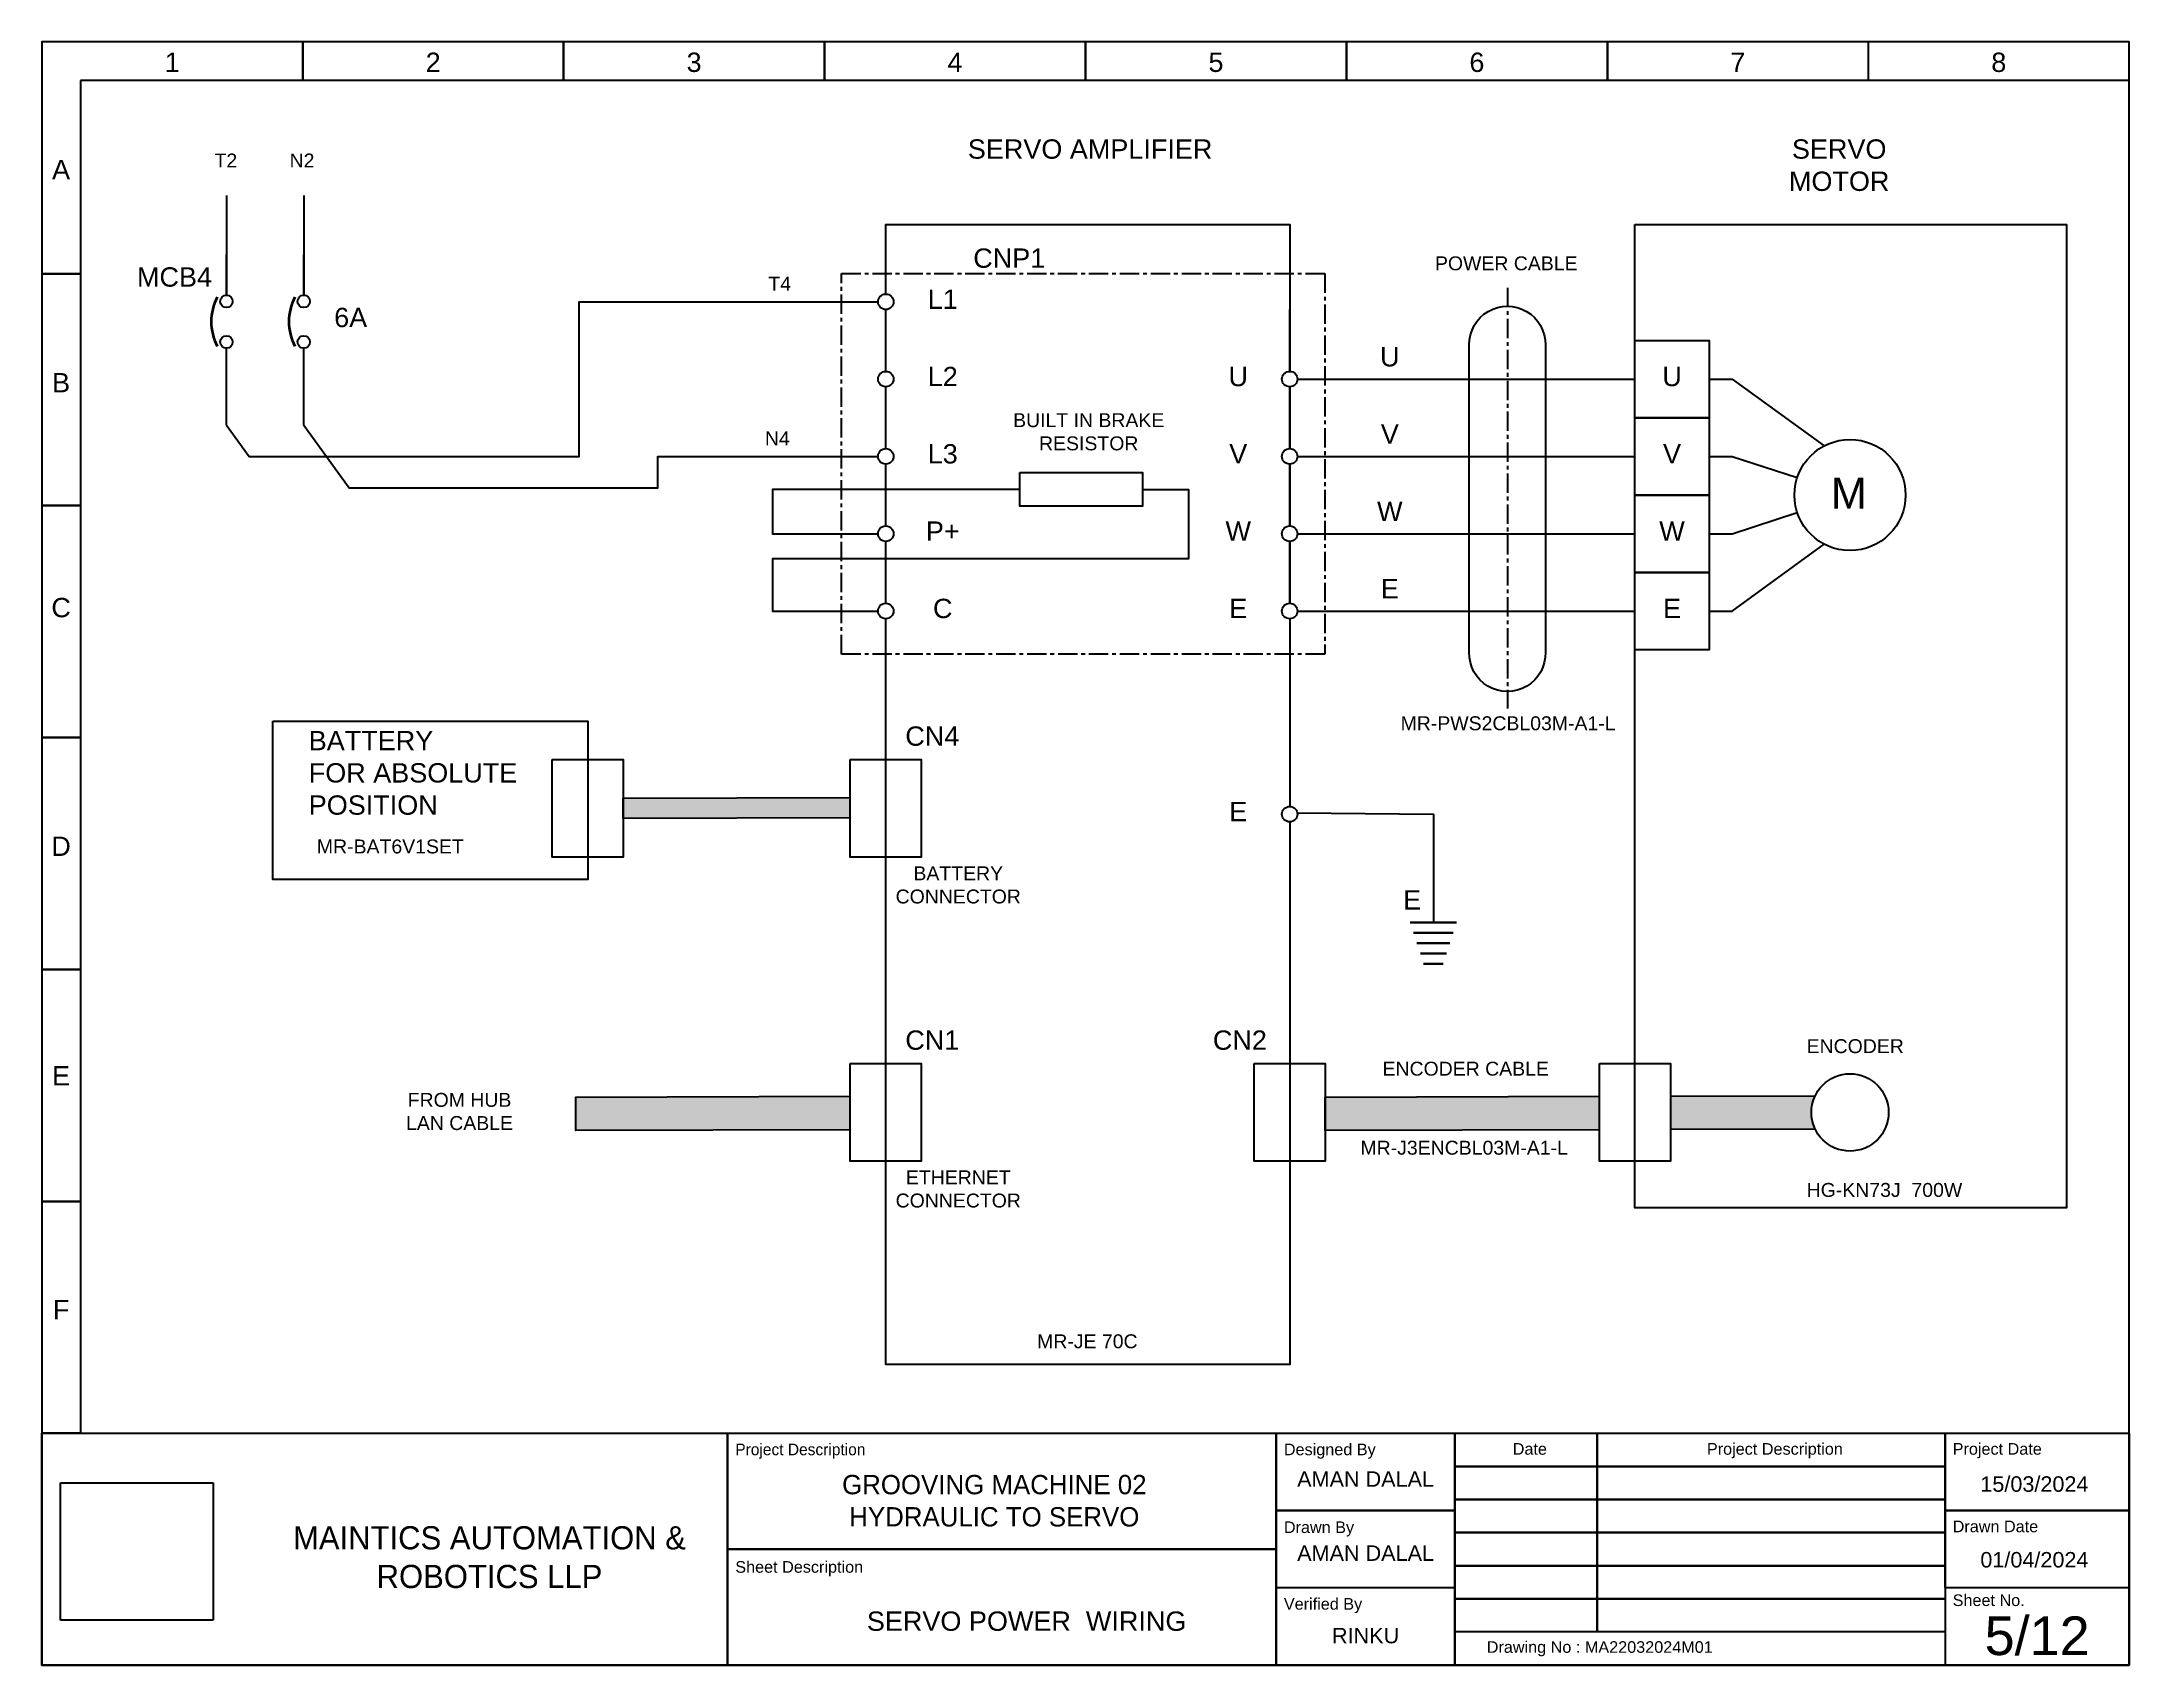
# Model space of a CAD drawing. Header units: millimetres. Extents: x -11 to 5160, y -11 to 2043.
# Drawn here: x 4889.9 to 5159.9, y 1833.2 to 2043.2 of the extents above; entities that cross this region are included whole.
import ezdxf

# ---------------------------------------------------------------- set-up
doc = ezdxf.new("R2010")
doc.units = ezdxf.units.MM
doc.linetypes.add('CENTER', pattern=[2, 1.25, -0.25, 0.25, -0.25])
doc.styles.add('Annotative', font='arial.ttf')
doc.styles.get("Standard").update_dxf_attribs({"font": 'arial.ttf'})
picture_1 = doc.add_image_def('image1.jpg', size_in_pixel=(150, 135))

msp = doc.modelspace()

# ---------------------------------------------------------------- texts
at = {"attachment_point": 1, "style": 'Annotative'}
for s, insert, char_height, width in [('\\pxqc;1', (4889.902, 2041.829), 2.5, 33.75), ('\\pxqc;2', (4923.652, 2041.829), 2.5, 33.75), ('\\pxqc;3', (4957.402, 2041.829), 2.5, 33.75), ('\\pxqc;4', (4991.152, 2041.829), 2.5, 33.75), ('\\pxqc;5', (5024.902, 2041.829), 2.5, 33.75), ('\\pxqc;6', (5058.652, 2041.829), 2.5, 33.75), ('\\pxqc;7', (5092.402, 2041.829), 2.5, 33.75), ('\\pxqc;8', (5126.152, 2041.829), 2.5, 33.75), ('\\pxqc;A', (4889.902, 2027.955), 2.5, 5), ('\\pxqc;T2', (4910.686, 2028.772), 1.8, 6.05548), ('\\pxqc;N2', (4920.535, 2028.772), 1.8, 6.05548), ('MCB4', (4902.217, 2014.058), 2.5, 8.44248), ('\\pxqc;T4', (4982.319, 2012.832), 1.8, 6.05548), ('\\pxt0;6A', (4927.725, 2008.823), 2.5, 8.44248), ('\\pxqc;B', (4889.902, 2000.387), 2.5, 5), ('\\pxqc;N4', (4982.019, 1992.832), 1.8, 6.05548), ('\\pxqc;C', (4889.902, 1971.293), 2.5, 5), ('\\pxqc;D', (4889.902, 1940.425), 2.5, 5), ('E', (5065.992, 1933.476), 2.5, 4.52353), ('\\pxqc;E', (4889.902, 1910.734), 2.5, 5), ('\\pxqc;F', (4889.902, 1880.481), 2.5, 5), ('Designed By', (5050.559, 1861.903), 1.5, 22.12958), ('\\pxqc;Date', (5073.675, 1861.969), 1.5, 17.39528), ('\\pxqc;Project Description', (5092.058, 1861.969), 1.5, 44.01766), ('Project Date', (5137.063, 1861.969), 1.5, 22.83874), ('\\pxqc;AMAN DALAL', (5049.571, 1858.322), 2, 23.11684), ('\\pxqc;15/03/2024', (5136.076, 1857.675), 2, 23.11684), ('Drawn By', (5050.559, 1851.839), 1.5, 22.12958), ('Drawn Date', (5137.063, 1851.943), 1.5, 22.83874), ('\\pxqc;AMAN DALAL', (5049.571, 1848.738), 2, 23.11684), ('\\pxqc;01/04/2024', (5136.076, 1847.881), 2, 23.11684), ('Sheet Description', (4979.604, 1846.704), 1.5, 34.98019), ('Verified By', (5050.559, 1841.924), 1.5, 22.12958), ('Sheet No.', (5137.063, 1842.397), 1.5, 22.83874), ('\\pxqc;SERVO POWER  WIRING', (4978.617, 1840.19), 2.5, 77.34131), ('\\pxqc;5/12', (5136.076, 1839.55), 5, 23.82599), ('\\pxqc;RINKU', (5049.571, 1838.074), 2, 23.11684), ('Drawing No : MA22032024M01', (5076.799, 1836.343), 1.5, 44.01766)]:
    msp.add_mtext(s, dxfattribs=dict(at, insert=insert, char_height=char_height, width=width))
at = {"attachment_point": 1}
for s, width, heights, insert, char_height in [('\\pxqc;SERVO AMPLIFIER', 30.85552, [0], (5010.069, 2030.607), 2.5), ('\\pxqc;SERVO\\PMOTOR', 30.85552, [0], (5106.957, 2030.607), 2.5), ('CNP1', 8.87525, [0], (5010.383, 2016.495), 2.5), ('\\pxqc;POWER CABLE', 30.43604, [0], (5064.105, 2015.472), 1.8), ('\\pxqc;L1', 8.87525, [0], (5002, 2011.185), 2.5), ('\\pxqc;U', 8.87525, [0], (5059.824, 2003.74), 2.5), ('\\pxqc;L2', 8.87525, [0], (5002, 2001.185), 2.5), ('\\pxqc;U', 8.87525, [0], (5040.222, 2001.185), 2.5), ('\\pxqc;U', 8.87525, [0], (5096.325, 2001.185), 2.5), ('\\pxqc;BUILT IN BRAKE\\PRESISTOR', 22.54448, [0], (5014.047, 1995.185), 1.8), ('\\pxqc;V', 8.87525, [0], (5059.824, 1993.74), 2.5), ('\\pxqc;L3', 8.87525, [0], (5002, 1991.185), 2.5), ('\\pxqc;V', 8.87525, [0], (5040.222, 1991.185), 2.5), ('\\pxqc;V', 8.87525, [0], (5096.325, 1991.185), 2.5), ('\\pxqc;M', 8.87525, [0], (5119.188, 1986.845), 4), ('\\pxqc;W', 8.87525, [0], (5059.824, 1983.74), 2.5), ('\\pxqc;P+', 8.87525, [0], (5002, 1981.185), 2.5), ('\\pxqc;W', 8.87525, [0], (5040.222, 1981.185), 2.5), ('\\pxqc;W', 8.87525, [0], (5096.325, 1981.185), 2.5), ('\\pxqc;E', 8.87525, [0], (5059.824, 1973.74), 2.5), ('\\pxqc;C', 8.87525, [0], (5002, 1971.185), 2.5), ('\\pxqc;E', 8.87525, [0], (5040.222, 1971.185), 2.5), ('\\pxqc;E', 8.87525, [0], (5096.325, 1971.185), 2.5), ('\\pxqc;MR-PWS2CBL03M-A1-L', 30.43604, [1.863], (5064.341, 1955.979), 1.8), ('BATTERY\\PFOR ABSOLUTE POSITION', 31.72834, [0], (4924.435, 1954.085), 2.5), ('CN4', 8.87525, [0], (5001.592, 1954.672), 2.5), ('\\pxqc;E', 8.87525, [0], (5040.222, 1944.906), 2.5), ('\\pxqc;MR-BAT6V1SET', 22.54448, [0], (4923.717, 1940.046), 1.8), ('\\pxqc;BATTERY\\PCONNECTOR', 22.54448, [0], (4997.173, 1936.574), 1.8), ('CN1', 8.87525, [0], (5001.592, 1915.345), 2.5), ('CN2', 8.87525, [0], (5041.378, 1915.345), 2.5), ('\\pxqc;ENCODER', 30.43604, [0], (5109.239, 1914.215), 1.8), ('\\pxqc;ENCODER CABLE', 30.43604, [0], (5058.863, 1911.302), 1.8), ('\\pxqc;FROM HUB\\PLAN CABLE', 22.54448, [0], (4932.666, 1907.268), 1.8), ('\\pxqc;MR-J3ENCBL03M-A1-L', 30.43604, [0], (5058.662, 1901.079), 1.8), ('\\pxqc;ETHERNET\\PCONNECTOR', 22.54448, [0], (4997.173, 1897.246), 1.8), ('\\pxqc;HG-KN73J  700W', 30.43604, [0], (5113.021, 1895.617), 1.8), ('\\pxqc;MR-JE 70C', 30.43604, [0], (5009.922, 1876.04), 1.8), ('{\\Ftxt|c0;Project Description}', 34.98019, [0], (4979.604, 1861.903), 1.5), ('\\pxqc;{\\Ftxt|c0;GROOVING MACHINE 02\\PHYDRAULIC TO SERVO}', 66.4073, [0], (4979.903, 1857.852), 2.5), ('\\pxqc;{\\Ftxt|c0;MAINTICS AUTOMATION &\\PROBOTICS LLP}', 66.55986, [0], (4914.534, 1851.22), 3)]:
    msp.add_mtext_dynamic_manual_height_columns(s, width=width, gutter_width=12.5, heights=heights, dxfattribs=dict(at, insert=insert, char_height=char_height))

# ---------------------------------------------------------------- hatches: boundary and pattern name
h = msp.add_hatch(color=256)
h.dxf.hatch_style = 1
h.paths.add_polyline_path([(4994.475, 1945.476), (4965.117, 1945.379), (4965.117, 1942.759), (4994.475, 1942.856)])
h = msp.add_hatch(color=256)
h.dxf.hatch_style = 1
h.paths.add_polyline_path([(4994.475, 1906.834), (4958.988, 1906.736), (4958.988, 1902.392), (4994.475, 1902.489)])
at = {"ltscale": 2}
h = msp.add_hatch(color=256, dxfattribs=at)
h.dxf.hatch_style = 1
h.paths.add_polyline_path([(5091.363, 1906.834), (5055.907, 1906.736), (5055.907, 1902.392), (5091.363, 1902.489)])
h.paths.add_polyline_path([(5118.784, 1904.741, -0.1126439), (5119.279, 1906.91), (5100.552, 1906.859), (5100.552, 1902.514), (5119.282, 1902.566, -0.1130183)])

# ---------------------------------------------------------------- linework, layer by layer
for p, q in [((4923.652, 2043.235), (4923.652, 2038.235)), ((4923.652, 2038.235), (4923.652, 2043.235)), ((4957.402, 2043.235), (4957.402, 2038.235)), ((4957.402, 2038.235), (4957.402, 2043.235)), ((4991.152, 2043.235), (4991.152, 2038.235)), ((4991.152, 2038.235), (4991.152, 2043.235)), ((5024.902, 2043.235), (5024.902, 2038.235)), ((5024.902, 2038.235), (5024.902, 2043.235)), ((5058.652, 2043.235), (5058.652, 2038.235)), ((5058.652, 2038.235), (5058.652, 2043.235)), ((5092.402, 2043.235), (5092.402, 2038.235)), ((5092.402, 2038.235), (5092.402, 2043.235)), ((5126.152, 2043.235), (5126.152, 2038.235)), ((5159.902, 2038.235), (4894.902, 2038.235)), ((4894.902, 2038.235), (4894.902, 1863.235)), ((4894.902, 2013.235), (4889.902, 2013.235)), ((4889.902, 2013.235), (4894.902, 2013.235)), ((4894.902, 1983.235), (4889.902, 1983.235)), ((4889.902, 1983.235), (4894.902, 1983.235)), ((4894.902, 1953.235), (4889.902, 1953.235)), ((4889.902, 1953.235), (4894.902, 1953.235)), ((5066.907, 1929.326), (5072.907, 1929.326)), ((5072.907, 1929.326), (5066.907, 1929.326)), ((5067.345, 1927.968), (5072.469, 1927.968)), ((5072.469, 1927.968), (5067.345, 1927.968)), ((5067.772, 1926.645), (5072.042, 1926.645)), ((5072.042, 1926.645), (5067.772, 1926.645)), ((5068.21, 1925.288), (5071.603, 1925.288)), ((5071.603, 1925.288), (5068.21, 1925.288)), ((4894.902, 1923.235), (4889.902, 1923.235)), ((4889.902, 1923.235), (4894.902, 1923.235)), ((5068.637, 1923.965), (5071.176, 1923.965)), ((5071.176, 1923.965), (5068.637, 1923.965)), ((4894.902, 1893.235), (4889.902, 1893.235)), ((4889.902, 1893.235), (4894.902, 1893.235)), ((4894.902, 1863.235), (4889.902, 1863.235))]:
    msp.add_line(p, q)
for p, q in [((4913.787, 2023.339), (4913.787, 2015.651)), ((4923.787, 2023.339), (4923.787, 2015.651)), ((4913.787, 2015.651), (4913.787, 2010.454)), ((4913.787, 2010.454), (4913.787, 2015.651)), ((4923.787, 2015.651), (4923.787, 2010.454)), ((4923.787, 2010.454), (4923.787, 2015.651)), ((4913.787, 1993.644), (4913.787, 2003.6)), ((4923.787, 1993.644), (4923.787, 2003.6)), ((5052.313, 1999.6), (5095.958, 1999.6)), ((5052.313, 1989.6), (5095.958, 1989.6)), ((5052.313, 1979.6), (5095.958, 1979.6)), ((5052.313, 1969.6), (5095.958, 1969.6))]:
    msp.add_line(p, q, dxfattribs=at)
at = {"linetype": 'CENTER', "ltscale": 2}
msp.add_line((5079.463, 2011.392), (5079.463, 1956.991), dxfattribs=at)
for points in [[(4889.902, 1833.235), (5159.902, 1833.235), (5159.902, 2043.235), (4889.902, 2043.235)], [(5016.394, 1987.512), (5032.282, 1987.512), (5032.282, 1983.152), (5016.394, 1983.152)], [(4919.808, 1955.354), (4960.523, 1955.354), (4960.523, 1934.884), (4919.808, 1934.884)], [(4889.902, 1863.235), (4889.902, 1863.235), (4889.902, 1833.235), (4889.902, 1833.235)], [(4889.902, 1863.235), (4978.617, 1863.235), (4978.617, 1833.235), (4889.902, 1833.235)], [(4978.617, 1863.235), (5049.571, 1863.235), (5049.571, 1848.235), (4978.617, 1848.235)], [(5049.571, 1863.235), (5072.688, 1863.235), (5072.688, 1833.235), (5049.571, 1833.235)], [(5049.571, 1863.235), (5072.688, 1863.235), (5072.688, 1853.235), (5049.571, 1853.235)], [(5072.688, 1863.235), (5136.076, 1863.235), (5136.076, 1858.955), (5072.688, 1858.955)], [(5136.076, 1863.235), (5159.902, 1863.235), (5159.902, 1853.235), (5136.076, 1853.235)], [(5072.688, 1858.955), (5136.076, 1858.955), (5136.076, 1854.675), (5072.688, 1854.675)], [(5049.571, 1853.235), (5072.688, 1853.235), (5072.688, 1843.235), (5049.571, 1843.235)], [(5072.688, 1854.675), (5136.076, 1854.675), (5136.076, 1850.395), (5072.688, 1850.395)], [(5136.076, 1853.235), (5159.902, 1853.235), (5159.902, 1843.235), (5136.076, 1843.235)], [(5072.688, 1850.395), (5136.076, 1850.395), (5136.076, 1846.115), (5072.688, 1846.115)], [(4978.617, 1848.235), (5049.571, 1848.235), (5049.571, 1833.235), (4978.617, 1833.235)], [(5072.688, 1846.115), (5136.076, 1846.115), (5136.076, 1841.835), (5072.688, 1841.835)], [(5072.688, 1841.835), (5136.076, 1841.835), (5136.076, 1837.555), (5072.688, 1837.555)]]:
    msp.add_lwpolyline(points, close=True)
at = {"ltscale": 2}
for points in [[(4999.069, 2010.6), (4999.069, 2019.6), (5051.313, 2019.6), (5051.313, 2000.6)], [(4913.787, 1993.644), (4916.726, 1989.598), (4959.408, 1989.598), (4959.408, 2009.6), (4998.069, 2009.6)], [(4999.069, 2000.6), (4999.069, 2008.6)], [(5051.313, 2000.6), (5051.313, 2008.6)], [(4999.069, 1990.6), (4999.069, 1998.6)], [(5051.313, 1998.6), (5051.313, 1990.6)], [(5051.313, 1990.6), (5051.313, 1998.6)], [(5105.561, 1999.6), (5108.561, 1999.6), (5120.448, 1990.964)], [(4923.787, 1993.644), (4929.664, 1985.553), (4969.584, 1985.553), (4969.584, 1989.6), (4998.069, 1989.6)], [(4999.069, 1980.6), (4999.069, 1988.6)], [(5051.313, 1988.6), (5051.313, 1980.6)], [(5051.313, 1980.6), (5051.313, 1988.6)], [(5105.561, 1989.6), (5108.561, 1989.6), (5116.967, 1986.869)], [(5105.561, 1979.6), (5108.561, 1979.6), (5116.967, 1982.331)], [(4999.069, 1970.6), (4999.069, 1978.6)], [(5051.313, 1978.6), (5051.313, 1970.6)], [(5051.313, 1970.6), (5051.313, 1978.6)], [(5105.561, 1969.6), (5108.561, 1969.6), (5120.448, 1978.237)], [(5051.313, 1942.321), (5051.313, 1872.123), (4999.069, 1872.123), (4999.069, 1968.6)], [(5051.313, 1968.6), (5051.313, 1944.321)], [(4994.484, 1942.856), (4965.117, 1942.759), (4965.117, 1945.379), (4994.484, 1945.476)], [(5052.299, 1943.486), (5069.907, 1943.321), (5069.907, 1929.326)], [(4994.444, 1902.489), (4958.988, 1902.392), (4958.988, 1906.736), (4994.444, 1906.834)], [(5091.363, 1902.489), (5055.907, 1902.392), (5055.907, 1906.736), (5091.363, 1906.834)], [(5100.552, 1906.859), (5119.279, 1906.91)], [(5119.282, 1902.566), (5100.552, 1902.514)]]:
    msp.add_lwpolyline(points, dxfattribs=at)
for points in [[(5095.958, 2019.6), (5151.784, 2019.6), (5151.784, 1892.414), (5095.958, 1892.414)], [(5095.958, 2004.6), (5105.561, 2004.6), (5105.561, 1994.6), (5095.958, 1994.6)], [(5095.958, 1994.6), (5105.561, 1994.6), (5105.561, 1984.6), (5095.958, 1984.6)], [(5095.958, 1984.6), (5105.561, 1984.6), (5105.561, 1974.6), (5095.958, 1974.6)], [(5095.958, 1974.6), (5105.561, 1974.6), (5105.561, 1964.6), (5095.958, 1964.6)], [(4955.929, 1950.392), (4965.117, 1950.392), (4965.117, 1937.745), (4955.929, 1937.745)], [(4994.475, 1950.392), (5003.664, 1950.392), (5003.664, 1937.745), (4994.475, 1937.745)], [(4994.475, 1911.065), (5003.664, 1911.065), (5003.664, 1898.418), (4994.475, 1898.418)], [(5046.718, 1911.065), (5055.907, 1911.065), (5055.907, 1898.418), (5046.718, 1898.418)], [(5091.363, 1911.065), (5100.552, 1911.065), (5100.552, 1898.418), (5091.363, 1898.418)]]:
    msp.add_lwpolyline(points, close=True, dxfattribs=at)
at = {"linetype": 'CENTER', "ltscale": 2}
msp.add_lwpolyline([(4993.344, 2013.256), (5055.846, 2013.256), (5055.846, 1964.028), (4993.344, 1964.028)], close=True, dxfattribs=at)
at = {"ltscale": 2}
msp.add_lwpolyline([(5074.547, 2004.022, -1.0193489), (5084.379, 2004.022), (5084.379, 1964.266, -1.0345625), (5074.547, 1964.266)], format="xyb", close=True, dxfattribs=at)
for points in [[(5016.394, 1985.332), (4984.398, 1985.332), (4984.398, 1979.6), (4998.069, 1979.6)], [(5032.282, 1985.332), (5038.213, 1985.332), (5038.213, 1976.349), (4984.398, 1976.349), (4984.398, 1969.6), (4998.069, 1969.6)], [(5159.902, 1863.235), (5159.902, 1833.235), (4889.902, 1833.235), (4889.902, 1863.235)], [(4894.902, 1863.235), (5159.902, 1863.235)], [(5091.071, 1833.235), (5072.688, 1833.235), (5072.688, 1863.235), (5091.071, 1863.235), (5091.071, 1837.555)], [(5091.071, 1837.555), (5091.071, 1863.235), (5136.076, 1863.235), (5136.076, 1833.235), (5091.071, 1833.235)]]:
    msp.add_lwpolyline(points)
for centre in [(4913.787, 2009.654), (4923.787, 2009.654), (4913.787, 2004.4), (4923.787, 2004.4)]:
    msp.add_circle(centre, 0.8)
for centre, radius in [((4999.069, 2009.6), 1), ((4999.069, 1999.6), 1), ((5051.313, 1999.6), 1), ((4999.069, 1989.6), 1), ((5051.313, 1989.6), 1), ((5123.784, 1984.6), 7.185), ((4999.069, 1979.6), 1), ((5051.313, 1979.6), 1), ((4999.069, 1969.6), 1), ((5051.313, 1969.6), 1), ((5051.313, 1943.321), 1), ((5123.784, 1904.741), 5)]:
    msp.add_circle(centre, radius, dxfattribs=at)
at = {"lineweight": 35}
for centre in [(4918.516, 2007.027), (4928.563, 2007.027)]:
    msp.add_arc(centre, 6.704, 151.99069, 208.00931, dxfattribs=at)

msp.set_redraw_order([(e.dxf.handle, doc.entitydb.next_handle()) for e in msp.query("TEXT MTEXT ATTDEF DIMENSION ARC_DIMENSION")])  # texts and dimensions are drawn at this point

# ---------------------------------------------------------------- pictures from other files: only their frames are drawn
image = msp.add_image(picture_1, insert=(4892.326, 1839.074), size_in_units=(19.751, 17.776))
image.dxf.flags = 7

doc.saveas('drawing.dxf')
